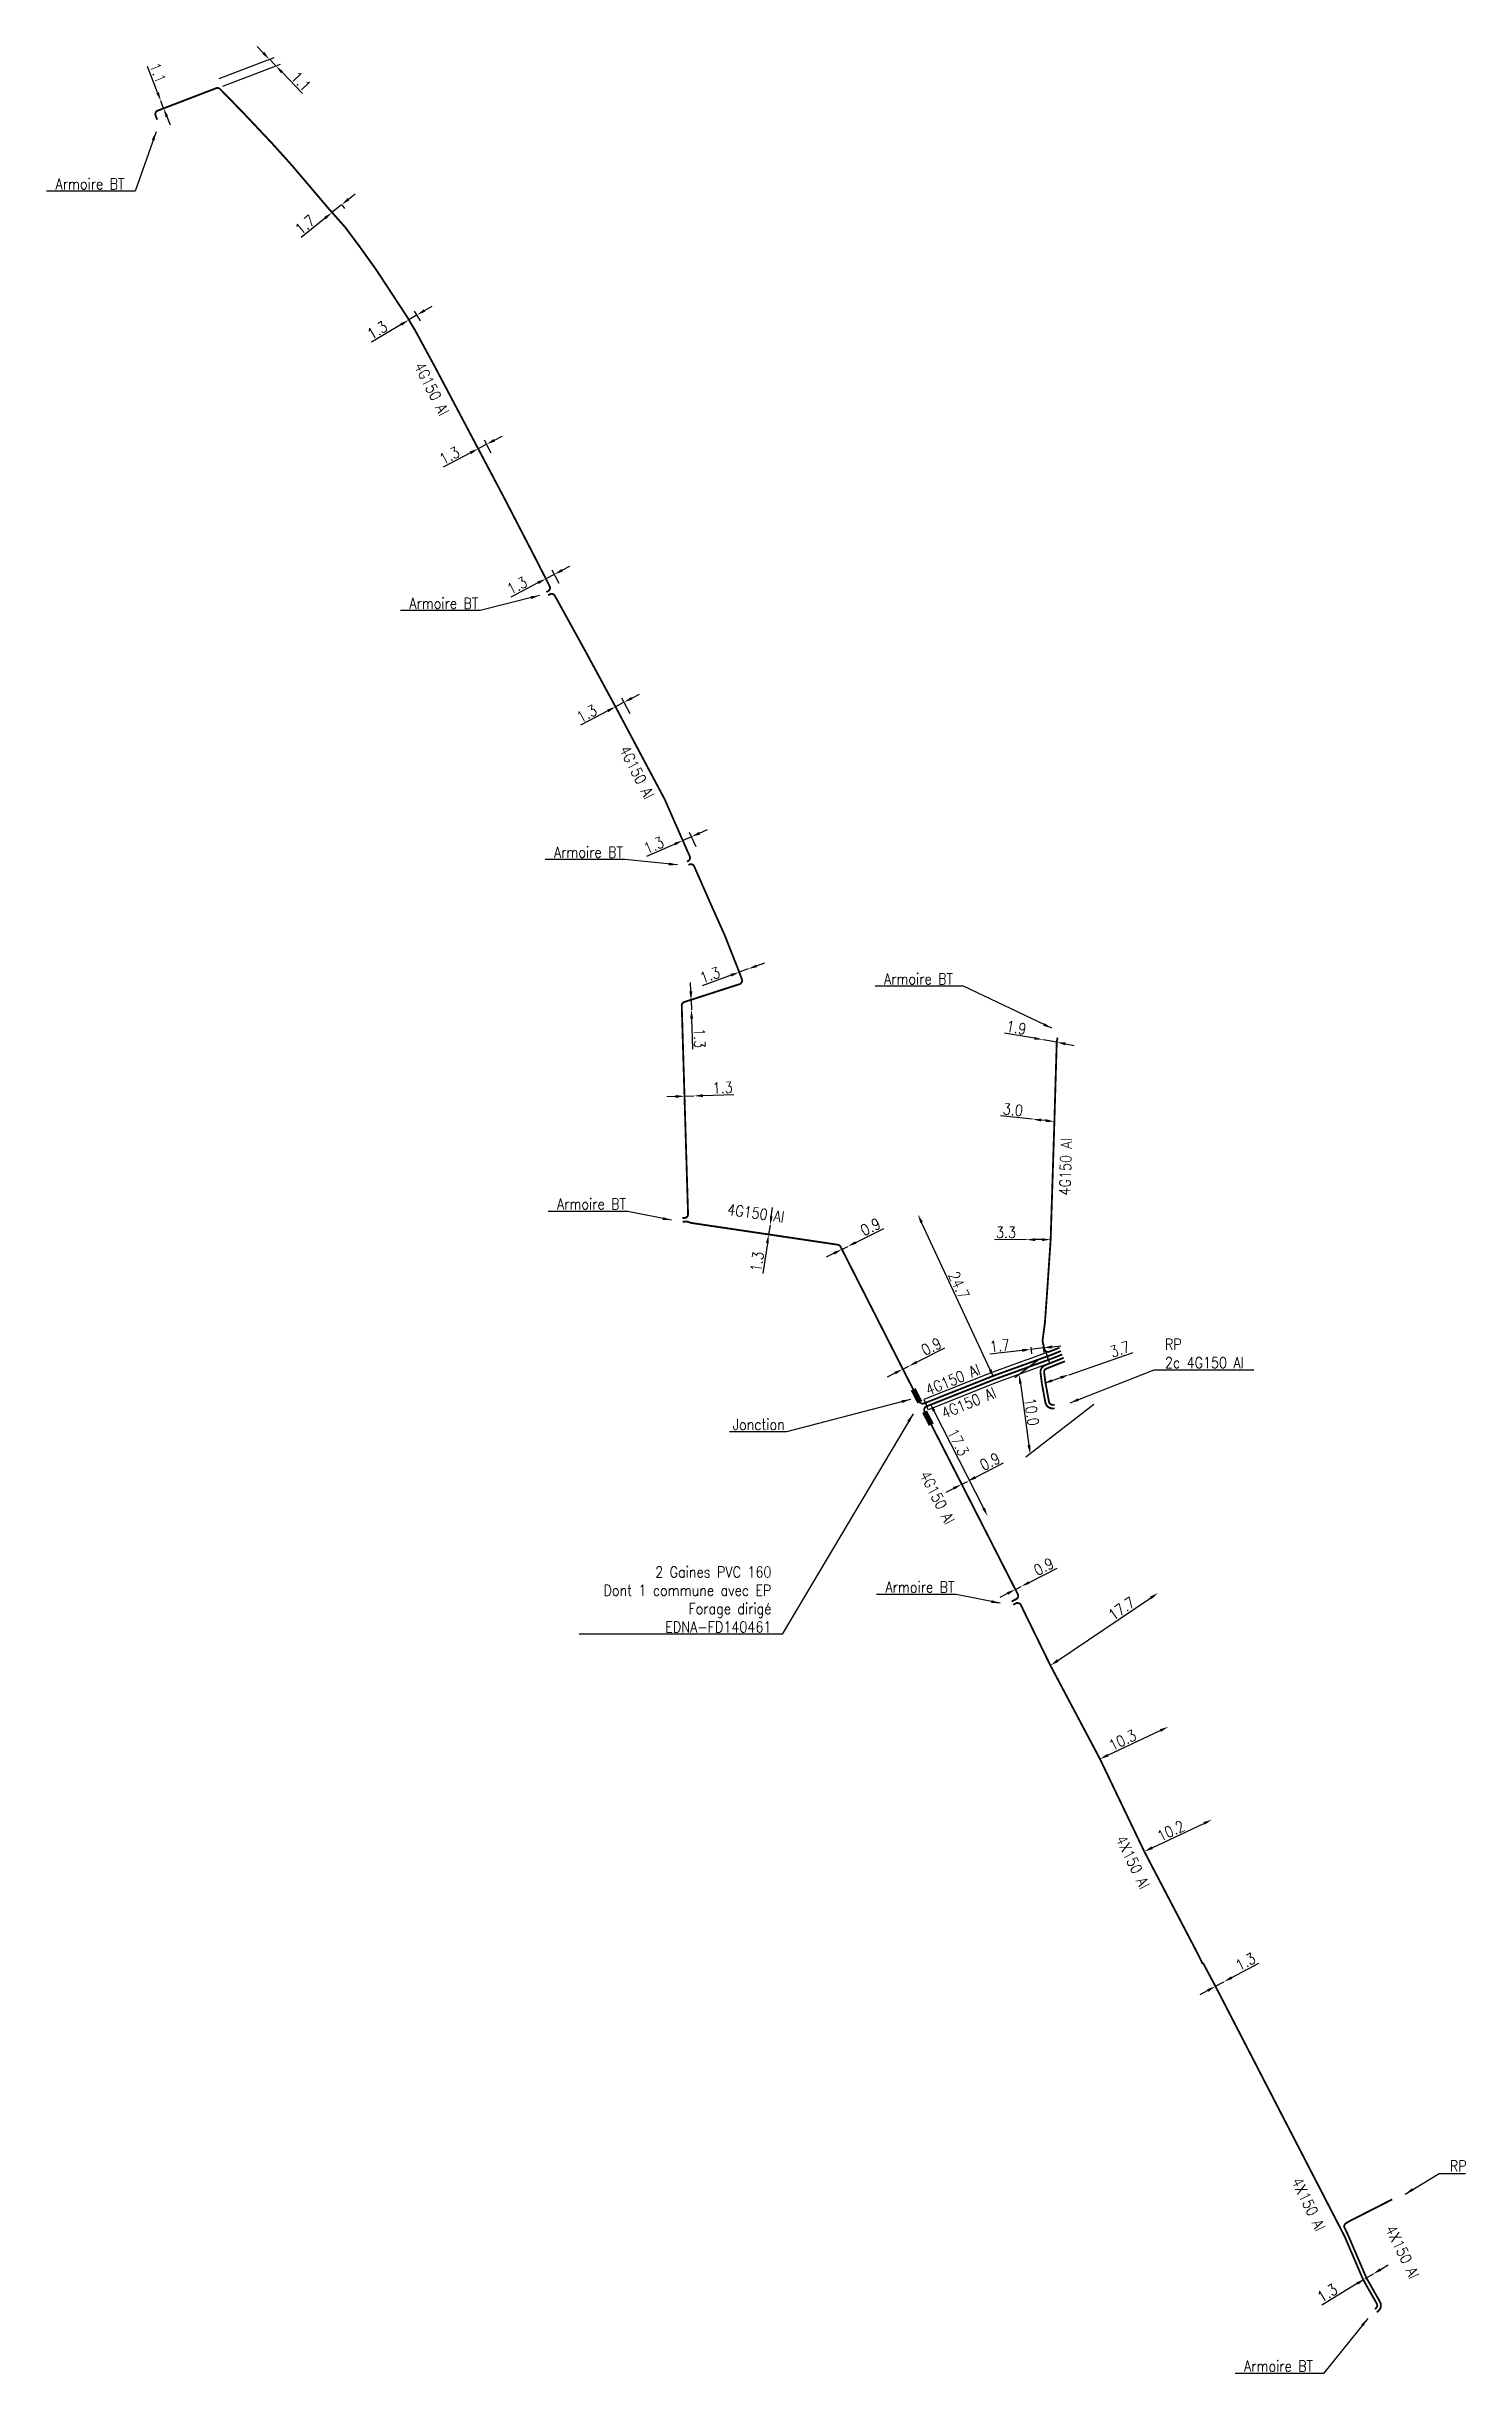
# Model space of a CAD drawing. Header units: millimetres. Extents: x 192011 to 192889, y 147074 to 147485.
# Drawn here: x 192292.1 to 192485.6, y 147108.5 to 147425.8 of the extents above; entities that cross this region are included whole.
import ezdxf
from ezdxf.enums import TextEntityAlignment as Align

# ---------------------------------------------------------------- set-up
doc = ezdxf.new("R2010")
doc.units = ezdxf.units.MM
doc.header["$MEASUREMENT"] = 0
doc.header["$PDMODE"] = 34
doc.linetypes.add('B_ST_AL', pattern=[2000, 1000, 1000])
doc.layers.get('0').update_dxf_attribs({"linetype": 'CONTINUOUS'})
doc.layers.get('DEFPOINTS').update_dxf_attribs({"linetype": 'CONTINUOUS'})
for name, color, linetype in [('B_110', 1, 'CONTINUOUS'), ('B_300', 7, 'CONTINUOUS'), ('B_400', 7, 'CONTINUOUS')]:
    doc.layers.add(name, color=color, linetype=linetype)
doc.styles.get("Standard").update_dxf_attribs({"font": 'romans.shx', "width": 0.85})
doc.dimstyles.get("Standard").update_dxf_attribs({"dimtxt": 1.5, "dimasz": 1.2, "dimexe": 0.625, "dimexo": 0.625, "dimgap": 0.25, "dimtad": 1, "dimdec": 1, "dimzin": 0, "dimdsep": 46, "dimtxsty": 'Standard', "dimcen": -0.5, "dimadec": 0, "dimazin": 0, "dimtfac": 1, "dimtdec": 1, "dimtmove": 0, "dimatfit": 3, "dimfxl": 1, "dimtolj": 1, "dimtzin": 0, "dimarcsym": 0})

msp = doc.modelspace()

# ---------------------------------------------------------------- texts
at = {"layer": 'B_110', "linetype": 'B_ST_AL', "width": 0.85}
for s, rotation, p in [('4G150 Al', 297.0439, (192344.63, 147379.11)), ('4G150 Al', 297.0439, (192372.61, 147326.81)), ('4G150 Al', 351.9235, (192388.83, 147266.71)), ('4G150 Al', 22.4657, (192415.68, 147244.01)), ('4G150 Al', 22.4657, (192417.84, 147240.85)), ('4G150 Al', 297.0439, (192413.56, 147227.93)), ('4X150 Al', 295.9173, (192440.22, 147178.23)), ('4X150 Al', 295.9173, (192464.17, 147131.58)), ('4X150 Al', 295.9173, (192476.98, 147125.08))]:
    msp.add_text(s, height=1.5, rotation=rotation, dxfattribs=at).set_placement(p, align=Align.MIDDLE)
at = {"layer": 'B_110', "width": 0.85}
msp.add_text('4G150 Al', height=1.5, rotation=88.1869, dxfattribs=at).set_placement((192431.67, 147269.1))
at = {"layer": 'B_110', "linetype": 'Continuous', "char_height": 1.5}
for s, insert, attachment_point in [('Armoire BT', (192302.75, 147407.04), 6), ('Armoire BT', (192350.98, 147349.86), 6), ('Armoire BT', (192370.7, 147315.92), 6), ('Armoire BT', (192415.69, 147298.65), 6), ('Armoire BT', (192371.11, 147267.96), 6), ('RP\\P2c 4G150 Al', (192444.59, 147247.58), 4), ('Armoire BT', (192415.89, 147215.73), 6), ('RP', (192483.43, 147136.8), 4), ('Armoire BT', (192464.77, 147109.52), 6)]:
    msp.add_mtext(s, dxfattribs=dict(at, insert=insert, attachment_point=attachment_point))
at = {"layer": 'B_400', "char_height": 1.5, "attachment_point": 6}
for s, insert in [('Jonction ', (192392.77, 147237.91)), ('2 Gaines PVC 160\\PDont 1 commune avec EP\\PForage dirigé\\PEDNA-FD140461 ', (192390.95, 147214.04))]:
    msp.add_mtext(s, dxfattribs=dict(at, insert=insert))

# ---------------------------------------------------------------- blocks, each defined once
blk = doc.blocks.new('*D0')
at = {"color": 0, "linetype": 'ByBlock'}
for p, q in [((192453.69, 147162.48), (192457.37, 147164.47)), ((192450.43, 147160.73), (192449.37, 147160.16)), ((192451.48, 147161.3), (192452.63, 147161.91))]:
    blk.add_line(p, q, dxfattribs=at)
for points in [[(192453.59, 147162.66), (192453.78, 147162.31), (192452.63, 147161.91)], [(192450.33, 147160.9), (192450.52, 147160.55), (192451.48, 147161.3)]]:
    blk.add_solid(points, dxfattribs=at)
at = {"layer": 'DEFPOINTS', "color": 0, "linetype": 'ByBlock'}
for p in [(192451.48, 147161.3), (192452.63, 147161.91), (192452.63, 147161.91)]:
    blk.add_point(p, dxfattribs=at)
at = {"color": 0, "linetype": 'ByBlock', "insert": (192455.58, 147164.64), "char_height": 1.5, "attachment_point": 5, "rotation": 28.2999}
blk.add_mtext('\\A1;1.3', dxfattribs=at)
blk = doc.blocks.new('*D1')
at = {"color": 0, "linetype": 'ByBlock'}
for p, q in [((192470.81, 147120.78), (192465.96, 147117.85)), ((192472.96, 147122.07), (192471.84, 147121.4)), ((192473.98, 147122.69), (192475.01, 147123.31))]:
    blk.add_line(p, q, dxfattribs=at)
for points in [[(192470.71, 147120.95), (192470.92, 147120.61), (192471.84, 147121.4)], [(192473.88, 147122.86), (192474.09, 147122.52), (192472.96, 147122.07)]]:
    blk.add_solid(points, dxfattribs=at)
at = {"layer": 'DEFPOINTS', "color": 0, "linetype": 'ByBlock'}
for p in [(192471.84, 147121.4), (192472.96, 147122.07), (192472.96, 147122.07)]:
    blk.add_point(p, dxfattribs=at)
at = {"color": 0, "linetype": 'ByBlock', "insert": (192466.72, 147119.48), "char_height": 1.5, "attachment_point": 5, "rotation": 31.0742}
blk.add_mtext('\\A1;1.3', dxfattribs=at)
blk = doc.blocks.new('*D2')
at = {"layer": 'B_110', "color": 0, "linetype": 'Continuous', "lineweight": -2}
blk.add_line((192429.97, 147205.71), (192442.66, 147214.27), dxfattribs=at)
at = {"layer": 'B_110', "color": 0, "linetype": 'Continuous'}
for points in [[(192442.55, 147214.44), (192442.77, 147214.1), (192443.65, 147214.94)], [(192429.86, 147205.88), (192430.09, 147205.55), (192428.98, 147205.04)]]:
    blk.add_solid(points, dxfattribs=at)
at = {"layer": 'DEFPOINTS', "color": 0, "linetype": 'Continuous'}
for p in [(192443.65, 147214.94), (192443.65, 147214.94), (192428.98, 147205.04)]:
    blk.add_point(p, dxfattribs=at)
at = {"layer": 'B_110', "color": 0, "linetype": 'Continuous', "insert": (192438.68, 147212.79), "char_height": 1.5, "attachment_point": 5, "rotation": 34.0031}
blk.add_mtext('\\A1;17.7', dxfattribs=at)
blk = doc.blocks.new('*D3')
at = {"layer": 'B_110', "color": 0, "linetype": 'Continuous', "lineweight": -2}
blk.add_line((192442.85, 147180.2), (192449.91, 147183.51), dxfattribs=at)
at = {"layer": 'B_110', "color": 0, "linetype": 'Continuous'}
for points in [[(192449.83, 147183.69), (192450, 147183.33), (192451, 147184.02)], [(192442.77, 147180.38), (192442.94, 147180.01), (192441.77, 147179.69)]]:
    blk.add_solid(points, dxfattribs=at)
at = {"layer": 'DEFPOINTS', "color": 0, "linetype": 'Continuous'}
for p in [(192451, 147184.02), (192451, 147184.02), (192441.77, 147179.69)]:
    blk.add_point(p, dxfattribs=at)
at = {"layer": 'B_110', "color": 0, "linetype": 'Continuous', "insert": (192445.39, 147182.49), "char_height": 1.5, "attachment_point": 5, "rotation": 25.1718}
blk.add_mtext('\\A1;10.2', dxfattribs=at)
blk = doc.blocks.new('*D4')
at = {"layer": 'B_110', "color": 0, "linetype": 'Continuous', "lineweight": -2}
blk.add_line((192436.81, 147192.81), (192443.96, 147196.17), dxfattribs=at)
at = {"layer": 'B_110', "color": 0, "linetype": 'Continuous'}
for points in [[(192443.88, 147196.35), (192444.05, 147195.99), (192445.05, 147196.68)], [(192436.73, 147192.99), (192436.9, 147192.63), (192435.73, 147192.3)]]:
    blk.add_solid(points, dxfattribs=at)
at = {"layer": 'DEFPOINTS', "color": 0, "linetype": 'Continuous'}
for p in [(192445.05, 147196.68), (192445.05, 147196.68), (192435.73, 147192.3)]:
    blk.add_point(p, dxfattribs=at)
at = {"layer": 'B_110', "color": 0, "linetype": 'Continuous', "insert": (192438.81, 147194.85), "char_height": 1.5, "attachment_point": 5, "rotation": 25.1718}
blk.add_mtext('\\A1;10.3', dxfattribs=at)
blk = doc.blocks.new('*D13')
at = {"layer": 'B_110', "color": 0, "linetype": 'Continuous', "lineweight": -2}
for p, q in [((192426.07, 147216.36), (192429.91, 147218.33)), ((192423.13, 147214.86), (192422.07, 147214.31)), ((192424.2, 147215.41), (192425, 147215.82))]:
    blk.add_line(p, q, dxfattribs=at)
at = {"layer": 'B_110', "color": 0, "linetype": 'Continuous'}
for points in [[(192425.98, 147216.54), (192426.16, 147216.19), (192425, 147215.82)], [(192423.04, 147215.04), (192423.22, 147214.68), (192424.2, 147215.41)]]:
    blk.add_solid(points, dxfattribs=at)
at = {"layer": 'DEFPOINTS', "color": 0, "linetype": 'Continuous'}
for p in [(192424.2, 147215.41), (192425, 147215.82), (192425, 147215.82)]:
    blk.add_point(p, dxfattribs=at)
at = {"layer": 'B_110', "color": 0, "linetype": 'Continuous', "insert": (192428.07, 147218.51), "char_height": 1.5, "attachment_point": 5, "rotation": 27.1208}
blk.add_mtext('\\A1;0.9', dxfattribs=at)
blk = doc.blocks.new('*D14')
at = {"layer": 'B_110', "color": 0, "linetype": 'Continuous', "lineweight": -2}
for p, q in [((192418.74, 147230.69), (192422.58, 147232.65)), ((192415.8, 147229.19), (192414.73, 147228.65)), ((192416.87, 147229.74), (192417.67, 147230.15))]:
    blk.add_line(p, q, dxfattribs=at)
at = {"layer": 'B_110', "color": 0, "linetype": 'Continuous'}
for points in [[(192415.71, 147229.37), (192415.89, 147229.02), (192416.87, 147229.74)], [(192418.65, 147230.87), (192418.83, 147230.51), (192417.67, 147230.15)]]:
    blk.add_solid(points, dxfattribs=at)
at = {"layer": 'DEFPOINTS', "color": 0, "linetype": 'Continuous'}
for p in [(192416.87, 147229.74), (192417.67, 147230.15), (192417.67, 147230.15)]:
    blk.add_point(p, dxfattribs=at)
at = {"layer": 'B_110', "color": 0, "linetype": 'Continuous', "insert": (192420.74, 147232.84), "char_height": 1.5, "attachment_point": 5, "rotation": 27.0153}
blk.add_mtext('\\A1;0.9', dxfattribs=at)
blk = doc.blocks.new('*D15')
at = {"layer": 'B_110', "color": 0, "linetype": 'Continuous', "lineweight": -2}
for p, q in [((192410.74, 147246.39), (192414.58, 147248.34)), ((192407.79, 147244.9), (192406.72, 147244.36)), ((192408.86, 147245.45), (192409.67, 147245.85))]:
    blk.add_line(p, q, dxfattribs=at)
at = {"layer": 'B_110', "color": 0, "linetype": 'Continuous'}
for points in [[(192407.7, 147245.08), (192407.88, 147244.73), (192408.86, 147245.45)], [(192410.65, 147246.57), (192410.83, 147246.22), (192409.67, 147245.85)]]:
    blk.add_solid(points, dxfattribs=at)
at = {"layer": 'DEFPOINTS', "color": 0, "linetype": 'Continuous'}
for p in [(192408.86, 147245.45), (192409.67, 147245.85), (192409.67, 147245.85)]:
    blk.add_point(p, dxfattribs=at)
at = {"layer": 'B_110', "color": 0, "linetype": 'Continuous', "insert": (192412.75, 147248.53), "char_height": 1.5, "attachment_point": 5, "rotation": 26.8374}
blk.add_mtext('\\A1;0.9', dxfattribs=at)
blk = doc.blocks.new('*D16')
at = {"layer": 'B_110', "color": 0, "linetype": 'Continuous', "lineweight": -2}
for p, q in [((192390.93, 147266.28), (192391.11, 147267.47)), ((192390.76, 147265.09), (192390.56, 147263.81)), ((192390.39, 147262.62), (192389.77, 147258.48))]:
    blk.add_line(p, q, dxfattribs=at)
at = {"layer": 'B_110', "color": 0, "linetype": 'Continuous'}
for points in [[(192390.19, 147262.65), (192390.59, 147262.59), (192390.56, 147263.81)], [(192390.73, 147266.31), (192391.13, 147266.25), (192390.76, 147265.09)]]:
    blk.add_solid(points, dxfattribs=at)
at = {"layer": 'DEFPOINTS', "color": 0, "linetype": 'Continuous'}
for p in [(192390.56, 147263.81), (192390.76, 147265.09), (192390.76, 147265.09)]:
    blk.add_point(p, dxfattribs=at)
at = {"layer": 'B_110', "color": 0, "linetype": 'Continuous', "insert": (192389, 147260.1), "char_height": 1.5, "attachment_point": 5, "rotation": 81.5572}
blk.add_mtext('\\A1;1.3', dxfattribs=at)
blk = doc.blocks.new('*D17')
at = {"layer": 'B_110', "color": 0, "linetype": 'Continuous', "lineweight": -2}
for p, q in [((192377.89, 147282.62), (192376.69, 147282.59)), ((192379.09, 147282.66), (192380.39, 147282.7)), ((192381.59, 147282.74), (192385.82, 147282.87))]:
    blk.add_line(p, q, dxfattribs=at)
at = {"layer": 'B_110', "color": 0, "linetype": 'Continuous'}
for points in [[(192377.89, 147282.82), (192377.9, 147282.42), (192379.09, 147282.66)], [(192381.59, 147282.94), (192381.6, 147282.54), (192380.39, 147282.7)]]:
    blk.add_solid(points, dxfattribs=at)
at = {"layer": 'DEFPOINTS', "color": 0, "linetype": 'Continuous'}
for p in [(192379.09, 147282.66), (192380.39, 147282.7), (192380.39, 147282.7)]:
    blk.add_point(p, dxfattribs=at)
at = {"layer": 'B_110', "color": 0, "linetype": 'Continuous', "insert": (192384.29, 147283.82), "char_height": 1.5, "attachment_point": 5, "rotation": 1.7514}
blk.add_mtext('\\A1;1.3', dxfattribs=at)
blk = doc.blocks.new('*D18')
at = {"layer": 'B_110', "color": 0, "linetype": 'Continuous', "lineweight": -2}
for p, q in [((192379.96, 147296.94), (192379.92, 147298.14)), ((192379.99, 147295.74), (192380.03, 147294.45)), ((192380.07, 147293.25), (192380.2, 147289.06))]:
    blk.add_line(p, q, dxfattribs=at)
at = {"layer": 'B_110', "color": 0, "linetype": 'Continuous'}
for points in [[(192380.16, 147296.95), (192379.76, 147296.94), (192379.99, 147295.74)], [(192380.27, 147293.25), (192379.87, 147293.24), (192380.03, 147294.45)]]:
    blk.add_solid(points, dxfattribs=at)
at = {"layer": 'DEFPOINTS', "color": 0, "linetype": 'Continuous'}
for p in [(192379.99, 147295.74), (192380.03, 147294.45), (192380.03, 147294.45)]:
    blk.add_point(p, dxfattribs=at)
at = {"layer": 'B_110', "color": 0, "linetype": 'Continuous', "insert": (192381.15, 147290.58), "char_height": 1.5, "attachment_point": 5, "rotation": 271.7514}
blk.add_mtext('\\A1;1.3', dxfattribs=at)
blk = doc.blocks.new('*D19')
at = {"layer": 'B_110', "color": 0, "linetype": 'Continuous', "lineweight": -2}
for p, q in [((192385.45, 147299.15), (192381.51, 147297.71)), ((192387.79, 147300.01), (192386.57, 147299.57)), ((192388.92, 147300.42), (192390.04, 147300.84))]:
    blk.add_line(p, q, dxfattribs=at)
at = {"layer": 'B_110', "color": 0, "linetype": 'Continuous'}
for points in [[(192385.38, 147299.34), (192385.51, 147298.97), (192386.57, 147299.57)], [(192388.85, 147300.61), (192388.99, 147300.24), (192387.79, 147300.01)]]:
    blk.add_solid(points, dxfattribs=at)
at = {"layer": 'DEFPOINTS', "color": 0, "linetype": 'Continuous'}
for p in [(192386.57, 147299.57), (192387.79, 147300.01), (192387.79, 147300.01)]:
    blk.add_point(p, dxfattribs=at)
at = {"layer": 'B_110', "color": 0, "linetype": 'Continuous', "insert": (192382.57, 147299.17), "char_height": 1.5, "attachment_point": 5, "rotation": 20.088}
blk.add_mtext('\\A1;1.3', dxfattribs=at)
blk = doc.blocks.new('*D20')
at = {"layer": 'B_110', "color": 0, "linetype": 'Continuous', "lineweight": -2}
for p, q in [((192379.48, 147316.13), (192378.61, 147318.09)), ((192380.05, 147318.04), (192378.86, 147317.52)), ((192380.67, 147316.65), (192379.8, 147318.62)), ((192381.15, 147318.53), (192382.25, 147319.01)), ((192377.77, 147317.04), (192373.93, 147315.35))]:
    blk.add_line(p, q, dxfattribs=at)
at = {"layer": 'B_110', "color": 0, "linetype": 'Continuous'}
for points in [[(192377.69, 147317.22), (192377.85, 147316.85), (192378.86, 147317.52)], [(192381.07, 147318.71), (192381.23, 147318.34), (192380.05, 147318.04)]]:
    blk.add_solid(points, dxfattribs=at)
at = {"layer": 'DEFPOINTS', "color": 0, "linetype": 'Continuous'}
for p in [(192380.05, 147318.04), (192379.73, 147315.56), (192380.92, 147316.08)]:
    blk.add_point(p, dxfattribs=at)
at = {"layer": 'B_110', "color": 0, "linetype": 'Continuous', "insert": (192374.9, 147316.87), "char_height": 1.5, "attachment_point": 5, "rotation": 23.7655}
blk.add_mtext('\\A1;1.3', dxfattribs=at)
blk = doc.blocks.new('*D21')
at = {"layer": 'B_110', "color": 0, "linetype": 'Continuous', "lineweight": -2}
for p, q in [((192371.68, 147334.77), (192370.55, 147336.92)), ((192371.9, 147336.93), (192372.96, 147337.49)), ((192368.63, 147335.19), (192364.93, 147333.23)), ((192370.54, 147334.17), (192369.4, 147336.31)), ((192370.84, 147336.36), (192369.69, 147335.75))]:
    blk.add_line(p, q, dxfattribs=at)
at = {"layer": 'B_110', "color": 0, "linetype": 'Continuous'}
for points in [[(192371.81, 147337.1), (192371.99, 147336.75), (192370.84, 147336.36)], [(192368.54, 147335.37), (192368.73, 147335.02), (192369.69, 147335.75)]]:
    blk.add_solid(points, dxfattribs=at)
at = {"layer": 'DEFPOINTS', "color": 0, "linetype": 'Continuous'}
for p in [(192370.83, 147333.61), (192370.84, 147336.36), (192371.98, 147334.22)]:
    blk.add_point(p, dxfattribs=at)
at = {"layer": 'B_110', "color": 0, "linetype": 'Continuous', "insert": (192365.78, 147334.81), "char_height": 1.5, "attachment_point": 5, "rotation": 27.9645}
blk.add_mtext('\\A1;1.3', dxfattribs=at)
blk = doc.blocks.new('*D22')
at = {"layer": 'B_110', "color": 0, "linetype": 'Continuous', "lineweight": -2}
for p, q in [((192359.12, 147352.65), (192355.41, 147350.71)), ((192360.42, 147352.75), (192359.9, 147353.76)), ((192361.35, 147353.81), (192360.19, 147353.2)), ((192362.01, 147352.55), (192361.06, 147354.37)), ((192362.41, 147354.37), (192363.48, 147354.92))]:
    blk.add_line(p, q, dxfattribs=at)
at = {"layer": 'B_110', "color": 0, "linetype": 'Continuous'}
for points in [[(192359.03, 147352.83), (192359.22, 147352.47), (192360.19, 147353.2)], [(192362.32, 147354.54), (192362.51, 147354.19), (192361.35, 147353.81)]]:
    blk.add_solid(points, dxfattribs=at)
at = {"layer": 'DEFPOINTS', "color": 0, "linetype": 'Continuous'}
for p in [(192361.35, 147353.81), (192360.71, 147352.2), (192362.3, 147351.99)]:
    blk.add_point(p, dxfattribs=at)
at = {"layer": 'B_110', "color": 0, "linetype": 'Continuous', "insert": (192356.27, 147352.29), "char_height": 1.5, "attachment_point": 5, "rotation": 27.5985}
blk.add_mtext('\\A1;1.3', dxfattribs=at)
blk = doc.blocks.new('*D23')
at = {"layer": 'B_110', "color": 0, "linetype": 'Continuous', "lineweight": -2}
for p, q in [((192351.61, 147369.72), (192350.67, 147371.49)), ((192352.12, 147371.55), (192350.97, 147370.94)), ((192352.76, 147370.33), (192351.82, 147372.1)), ((192353.18, 147372.11), (192354.24, 147372.67)), ((192349.91, 147370.38), (192346.2, 147368.42))]:
    blk.add_line(p, q, dxfattribs=at)
at = {"layer": 'B_110', "color": 0, "linetype": 'Continuous'}
for points in [[(192353.08, 147372.28), (192353.27, 147371.93), (192352.12, 147371.55)], [(192349.81, 147370.56), (192350, 147370.2), (192350.97, 147370.94)]]:
    blk.add_solid(points, dxfattribs=at)
at = {"layer": 'DEFPOINTS', "color": 0, "linetype": 'Continuous'}
for p in [(192352.12, 147371.55), (192351.9, 147369.17), (192353.05, 147369.78)]:
    blk.add_point(p, dxfattribs=at)
at = {"layer": 'B_110', "color": 0, "linetype": 'Continuous', "insert": (192347.06, 147370.01), "char_height": 1.5, "attachment_point": 5, "rotation": 27.8394}
blk.add_mtext('\\A1;1.3', dxfattribs=at)
blk = doc.blocks.new('*D24')
at = {"layer": 'B_110', "color": 0, "linetype": 'Continuous', "lineweight": -2}
for p, q in [((192340.49, 147387.89), (192336.44, 147385.48)), ((192342.03, 147387.65), (192341.2, 147389.04)), ((192342.63, 147389.17), (192341.52, 147388.5)), ((192343.11, 147388.36), (192342.31, 147389.7)), ((192343.66, 147389.78), (192344.69, 147390.39))]:
    blk.add_line(p, q, dxfattribs=at)
at = {"layer": 'B_110', "color": 0, "linetype": 'Continuous'}
for points in [[(192340.39, 147388.06), (192340.59, 147387.72), (192341.52, 147388.5)], [(192343.56, 147389.95), (192343.76, 147389.61), (192342.63, 147389.17)]]:
    blk.add_solid(points, dxfattribs=at)
at = {"layer": 'DEFPOINTS', "color": 0, "linetype": 'Continuous'}
for p in [(192342.63, 147389.17), (192343.43, 147387.83), (192342.35, 147387.12)]:
    blk.add_point(p, dxfattribs=at)
at = {"layer": 'B_110', "color": 0, "linetype": 'Continuous', "insert": (192337.21, 147387.1), "char_height": 1.5, "attachment_point": 5, "rotation": 30.7662}
blk.add_mtext('\\A1;1.3', dxfattribs=at)
blk = doc.blocks.new('*D25')
at = {"layer": 'B_110', "color": 0, "linetype": 'Continuous', "lineweight": -2}
for p, q in [((192321.67, 147424.91), (192320.83, 147425.77)), ((192315.68, 147421.43), (192323.14, 147424.29)), ((192316.17, 147420.35), (192324.03, 147423.37)), ((192322.5, 147424.05), (192323.4, 147423.12)), ((192324.23, 147422.26), (192327.02, 147419.38))]:
    blk.add_line(p, q, dxfattribs=at)
at = {"layer": 'B_110', "color": 0, "linetype": 'Continuous'}
for points in [[(192321.81, 147425.05), (192321.52, 147424.77), (192322.5, 147424.05)], [(192324.37, 147422.4), (192324.09, 147422.12), (192323.4, 147423.12)]]:
    blk.add_solid(points, dxfattribs=at)
at = {"layer": 'DEFPOINTS', "color": 0, "linetype": 'Continuous'}
for p in [(192322.5, 147424.05), (192315.05, 147421.19), (192315.54, 147420.11)]:
    blk.add_point(p, dxfattribs=at)
at = {"layer": 'B_110', "color": 0, "linetype": 'Continuous', "insert": (192326.82, 147421.02), "char_height": 1.5, "attachment_point": 5, "rotation": 314.0928}
blk.add_mtext('\\A1;1.1', dxfattribs=at)
blk = doc.blocks.new('*D26')
at = {"layer": 'B_110', "color": 0, "linetype": 'Continuous', "lineweight": -2}
for p, q in [((192307.27, 147419.49), (192305.9, 147423.06)), ((192308.09, 147417.34), (192307.7, 147418.37)), ((192308.53, 147416.22), (192308.96, 147415.1))]:
    blk.add_line(p, q, dxfattribs=at)
at = {"layer": 'B_110', "color": 0, "linetype": 'Continuous'}
for points in [[(192307.46, 147419.56), (192307.08, 147419.42), (192307.7, 147418.37)], [(192308.71, 147416.29), (192308.34, 147416.15), (192308.09, 147417.34)]]:
    blk.add_solid(points, dxfattribs=at)
at = {"layer": 'DEFPOINTS', "color": 0, "linetype": 'Continuous'}
for p in [(192307.7, 147418.37), (192307.7, 147418.37), (192308.09, 147417.34)]:
    blk.add_point(p, dxfattribs=at)
at = {"layer": 'B_110', "color": 0, "linetype": 'Continuous', "insert": (192307.3, 147422.19), "char_height": 1.5, "attachment_point": 5, "rotation": 291.0064}
blk.add_mtext('\\A1;1.1', dxfattribs=at)
blk = doc.blocks.new('*D27')
at = {"layer": 'B_110', "color": 0, "linetype": 'Continuous', "lineweight": -2}
for p, q in [((192402.44, 147262.71), (192406.29, 147264.64)), ((192399.48, 147261.24), (192398.41, 147260.71)), ((192400.56, 147261.78), (192401.36, 147262.18))]:
    blk.add_line(p, q, dxfattribs=at)
at = {"layer": 'B_110', "color": 0, "linetype": 'Continuous'}
for points in [[(192399.39, 147261.42), (192399.57, 147261.06), (192400.56, 147261.78)], [(192402.35, 147262.89), (192402.53, 147262.54), (192401.36, 147262.18)]]:
    blk.add_solid(points, dxfattribs=at)
at = {"layer": 'DEFPOINTS', "color": 0, "linetype": 'Continuous'}
for p in [(192400.56, 147261.78), (192401.36, 147262.18), (192401.36, 147262.18)]:
    blk.add_point(p, dxfattribs=at)
at = {"layer": 'B_110', "color": 0, "linetype": 'Continuous', "insert": (192404.46, 147264.84), "char_height": 1.5, "attachment_point": 5, "rotation": 26.4887}
blk.add_mtext('\\A1;0.9', dxfattribs=at)
blk = doc.blocks.new('*D28')
at = {"layer": 'B_110', "color": 0, "linetype": 'Continuous', "lineweight": -2}
for p, q in [((192332.35, 147404.2), (192331.03, 147403.13)), ((192332.41, 147404.13), (192332.75, 147403.71)), ((192333.29, 147404.95), (192334.22, 147405.71)), ((192330.1, 147402.38), (192326.83, 147399.75)), ((192331.09, 147403.06), (192331.42, 147402.65))]:
    blk.add_line(p, q, dxfattribs=at)
at = {"layer": 'B_110', "color": 0, "linetype": 'Continuous'}
for points in [[(192329.97, 147402.54), (192330.22, 147402.23), (192331.03, 147403.13)], [(192333.16, 147405.11), (192333.41, 147404.8), (192332.35, 147404.2)]]:
    blk.add_solid(points, dxfattribs=at)
at = {"layer": 'DEFPOINTS', "color": 0, "linetype": 'Continuous'}
for p in [(192330.69, 147403.55), (192332.02, 147404.62), (192332.35, 147404.2)]:
    blk.add_point(p, dxfattribs=at)
at = {"layer": 'B_110', "color": 0, "linetype": 'Continuous', "insert": (192327.37, 147401.47), "char_height": 1.5, "attachment_point": 5, "rotation": 38.8495}
blk.add_mtext('\\A1;1.7', dxfattribs=at)
blk = doc.blocks.new('*D29')
at = {"layer": 'B_110', "color": 0, "linetype": 'Continuous', "lineweight": -2}
for p, q in [((192410.35, 147266.28), (192410.35, 147266.28)), ((192420.76, 147245.37), (192411.42, 147265.46)), ((192420.7, 147244.02), (192420.7, 147244.02))]:
    blk.add_line(p, q, dxfattribs=at)
at = {"layer": 'B_110', "color": 0, "linetype": 'Continuous'}
for points in [[(192411.6, 147265.54), (192411.24, 147265.37), (192410.91, 147266.54)], [(192420.94, 147245.46), (192420.58, 147245.29), (192421.26, 147244.28)]]:
    blk.add_solid(points, dxfattribs=at)
at = {"layer": 'DEFPOINTS', "color": 0, "linetype": 'Continuous'}
for p in [(192410.91, 147266.54), (192410.91, 147266.54), (192421.26, 147244.28)]:
    blk.add_point(p, dxfattribs=at)
at = {"layer": 'B_110', "color": 0, "linetype": 'Continuous', "insert": (192416.51, 147256.88), "char_height": 1.5, "attachment_point": 5, "rotation": 294.936}
blk.add_mtext('\\A1;24.7', dxfattribs=at)
blk = doc.blocks.new('*D30')
at = {"layer": 'B_110', "color": 0, "linetype": 'Continuous', "lineweight": -2}
for p, q in [((192412.01, 147240.54), (192412, 147240.54)), ((192413.1, 147239.75), (192419.87, 147226.48)), ((192419.87, 147225.13), (192419.86, 147225.13))]:
    blk.add_line(p, q, dxfattribs=at)
at = {"layer": 'B_110', "color": 0, "linetype": 'Continuous'}
for points in [[(192413.28, 147239.85), (192412.93, 147239.66), (192412.56, 147240.82)], [(192420.05, 147226.57), (192419.69, 147226.39), (192420.42, 147225.41)]]:
    blk.add_solid(points, dxfattribs=at)
at = {"layer": 'DEFPOINTS', "color": 0, "linetype": 'Continuous'}
for p in [(192412.57, 147240.83), (192420.42, 147225.42), (192420.42, 147225.41)]:
    blk.add_point(p, dxfattribs=at)
at = {"layer": 'B_110', "color": 0, "linetype": 'Continuous', "insert": (192416.4, 147235.48), "char_height": 1.5, "attachment_point": 5, "rotation": 297.0153}
blk.add_mtext('\\A1;17.3', dxfattribs=at)
blk = doc.blocks.new('*D31')
at = {"layer": 'B_110', "color": 0, "linetype": 'Continuous', "lineweight": -2}
for p, q in [((192431.52, 147244.69), (192440.28, 147247.73)), ((192429.2, 147243.89), (192430.38, 147244.3))]:
    blk.add_line(p, q, dxfattribs=at)
at = {"layer": 'B_110', "color": 0, "linetype": 'Continuous'}
for points in [[(192430.32, 147244.49), (192430.45, 147244.11), (192431.52, 147244.69)], [(192429.14, 147244.08), (192429.27, 147243.7), (192428.07, 147243.5)]]:
    blk.add_solid(points, dxfattribs=at)
at = {"layer": 'DEFPOINTS', "color": 0, "linetype": 'Continuous'}
for p in [(192431.52, 147244.69), (192431.52, 147244.69), (192428.07, 147243.5)]:
    blk.add_point(p, dxfattribs=at)
at = {"layer": 'B_110', "color": 0, "linetype": 'Continuous', "insert": (192438.45, 147248.16), "char_height": 1.5, "attachment_point": 5, "rotation": 19.1183}
blk.add_mtext('\\A1;3.7', dxfattribs=at)
blk = doc.blocks.new('B_300_03')
at = {"color": 0, "linetype": 'Continuous'}
blk.add_solid([(-1, 0.375), (-1, -0.375), (1, 0.375), (1, -0.375)], dxfattribs=at)
at = {"color": 0, "linetype": 'Continuous', "width": 0.75, "flags": 3}
for tag, p in [('DEF_COUP', (0, -6.75)), ('DEF_LEG', (0, -4.25)), ('DEF_TYPE', (0, -9.25))]:
    blk.add_attdef(tag, text='', height=1.2, dxfattribs=at).set_placement(p, align=Align.MIDDLE)
blk = doc.blocks.new('*D34')
at = {"layer": 'B_110', "color": 0, "linetype": 'Continuous', "lineweight": -2}
for p, q in [((192427.35, 147246.73), (192424.14, 147244.24)), ((192424.88, 147243.5), (192426.05, 147235.08)), ((192434.9, 147240.62), (192425.64, 147233.45))]:
    blk.add_line(p, q, dxfattribs=at)
at = {"layer": 'B_110', "color": 0, "linetype": 'Continuous'}
for points in [[(192425.08, 147243.52), (192424.68, 147243.47), (192424.71, 147244.68)], [(192426.24, 147235.11), (192425.85, 147235.05), (192426.21, 147233.89)]]:
    blk.add_solid(points, dxfattribs=at)
at = {"layer": 'DEFPOINTS', "color": 0, "linetype": 'Continuous'}
for p in [(192427.35, 147246.73), (192434.9, 147240.62), (192426.21, 147233.89)]:
    blk.add_point(p, dxfattribs=at)
at = {"layer": 'B_110', "color": 0, "linetype": 'Continuous', "insert": (192426.42, 147239.63), "char_height": 1.5, "attachment_point": 5, "rotation": 277.8892}
blk.add_mtext('\\A1;10.0', dxfattribs=at)
blk = doc.blocks.new('*D35')
at = {"layer": 'B_110', "color": 0, "linetype": 'Continuous', "lineweight": -2}
for p, q in [((192425.13, 147248), (192420.71, 147247.47)), ((192426.29, 147248.44), (192426.4, 147247.52)), ((192428.01, 147248.34), (192426.33, 147248.14)), ((192427.98, 147248.64), (192428.09, 147247.72)), ((192429.21, 147248.48), (192430.4, 147248.62))]:
    blk.add_line(p, q, dxfattribs=at)
at = {"layer": 'B_110', "color": 0, "linetype": 'Continuous'}
for points in [[(192425.11, 147248.2), (192425.16, 147247.8), (192426.33, 147248.14)], [(192429.18, 147248.68), (192429.23, 147248.28), (192428.01, 147248.34)]]:
    blk.add_solid(points, dxfattribs=at)
at = {"layer": 'DEFPOINTS', "color": 0, "linetype": 'Continuous'}
for p in [(192426.22, 147249.06), (192426.33, 147248.14), (192427.9, 147249.26)]:
    blk.add_point(p, dxfattribs=at)
at = {"layer": 'B_110', "color": 0, "linetype": 'Continuous', "insert": (192422.08, 147248.64), "char_height": 1.5, "attachment_point": 5, "rotation": 6.7695}
blk.add_mtext('\\A1;1.7', dxfattribs=at)
blk = doc.blocks.new('*D36')
at = {"layer": 'B_110', "color": 0, "linetype": 'Continuous', "lineweight": -2}
for p, q in [((192425.71, 147263.1), (192421.34, 147263.09)), ((192427.81, 147263.1), (192426.91, 147263.1))]:
    blk.add_line(p, q, dxfattribs=at)
at = {"layer": 'B_110', "color": 0, "linetype": 'Continuous'}
for points in [[(192426.91, 147263.3), (192426.91, 147262.9), (192425.71, 147263.1)], [(192427.81, 147263.3), (192427.81, 147262.9), (192429.01, 147263.11)]]:
    blk.add_solid(points, dxfattribs=at)
at = {"layer": 'DEFPOINTS', "color": 0, "linetype": 'Continuous'}
for p in [(192425.71, 147263.1), (192425.71, 147263.1), (192429.01, 147263.11)]:
    blk.add_point(p, dxfattribs=at)
at = {"layer": 'B_110', "color": 0, "linetype": 'Continuous', "insert": (192422.92, 147264.09), "char_height": 1.5, "attachment_point": 5, "rotation": 0.1529}
blk.add_mtext('\\A1;3.3', dxfattribs=at)
blk = doc.blocks.new('*D37')
at = {"layer": 'B_110', "color": 0, "linetype": 'Continuous', "lineweight": -2}
for p, q in [((192426.79, 147290.55), (192422.72, 147291.27)), ((192429.84, 147290.01), (192427.97, 147290.34)), ((192431.02, 147289.8), (192432.2, 147289.59))]:
    blk.add_line(p, q, dxfattribs=at)
at = {"layer": 'B_110', "color": 0, "linetype": 'Continuous'}
for points in [[(192426.82, 147290.75), (192426.75, 147290.36), (192427.97, 147290.34)], [(192431.06, 147290), (192430.99, 147289.61), (192429.84, 147290.01)]]:
    blk.add_solid(points, dxfattribs=at)
at = {"layer": 'DEFPOINTS', "color": 0, "linetype": 'Continuous'}
for p in [(192427.97, 147290.34), (192427.97, 147290.34), (192429.84, 147290.01)]:
    blk.add_point(p, dxfattribs=at)
at = {"layer": 'B_110', "color": 0, "linetype": 'Continuous', "insert": (192424.34, 147292), "char_height": 1.5, "attachment_point": 5, "rotation": 349.9593}
blk.add_mtext('\\A1;1.9', dxfattribs=at)
blk = doc.blocks.new('*D38')
at = {"layer": 'B_110', "color": 0, "linetype": 'Continuous', "lineweight": -2}
for p, q in [((192426.54, 147279.52), (192422.19, 147279.98)), ((192428.33, 147279.33), (192427.73, 147279.39))]:
    blk.add_line(p, q, dxfattribs=at)
at = {"layer": 'B_110', "color": 0, "linetype": 'Continuous'}
for points in [[(192427.75, 147279.59), (192427.71, 147279.2), (192426.54, 147279.52)], [(192428.35, 147279.53), (192428.31, 147279.13), (192429.52, 147279.2)]]:
    blk.add_solid(points, dxfattribs=at)
at = {"layer": 'DEFPOINTS', "color": 0, "linetype": 'Continuous'}
for p in [(192426.54, 147279.52), (192426.54, 147279.52), (192429.52, 147279.2)]:
    blk.add_point(p, dxfattribs=at)
at = {"layer": 'B_110', "color": 0, "linetype": 'Continuous', "insert": (192423.87, 147280.81), "char_height": 1.5, "attachment_point": 5, "rotation": 353.9151}
blk.add_mtext('\\A1;3.0', dxfattribs=at)

# ---------------------------------------------------------------- dimensions: what is measured, and where the dimension line sits
at = {"layer": 'B_110', "linetype": 'Continuous'}
for base, p1, p2, angle, picture, middle, dimtype in [((192322.5, 147424.05), (192315.54, 147420.11), (192315.05, 147421.19), 314.0928, '*D25', (192326.11, 147420.33), 160), ((192307.7, 147418.37), (192308.09, 147417.34), (192307.7, 147418.37), 291.0064, '*D26', (192306.37, 147421.84), 160), ((192332.35, 147404.2), (192330.69, 147403.55), (192332.02, 147404.62), 218.8495, '*D28', (192328, 147400.69), 160), ((192342.63, 147389.17), (192342.35, 147387.12), (192343.43, 147387.83), 210.7662, '*D24', (192337.72, 147386.24), 160), ((192352.12, 147371.55), (192351.9, 147369.17), (192353.05, 147369.78), 207.8394, '*D23', (192347.52, 147369.12), 160), ((192361.35, 147353.81), (192360.71, 147352.2), (192362.3, 147351.99), 207.5985, '*D22', (192356.74, 147351.4), 160), ((192370.84, 147336.36), (192370.83, 147333.61), (192371.98, 147334.22), 207.9645, '*D21', (192366.25, 147333.93), 160), ((192380.05, 147318.04), (192379.73, 147315.56), (192380.92, 147316.08), 203.7655, '*D20', (192375.3, 147315.95), 160), ((192387.79, 147300.01), (192386.57, 147299.57), (192387.79, 147300.01), 200.088, '*D19', (192382.91, 147298.23), 160), ((192380.03, 147294.45), (192379.99, 147295.74), (192380.03, 147294.45), 91.7514, '*D18', (192380.15, 147290.55), 160), ((192427.97, 147290.34), (192429.84, 147290.01), (192427.97, 147290.34), 349.9593, '*D37', (192424.16, 147291.02), 160), ((192380.39, 147282.7), (192379.09, 147282.66), (192380.39, 147282.7), 181.7514, '*D17', (192384.32, 147282.82), 160), ((192426.54, 147279.52), (192429.52, 147279.2), (192426.54, 147279.52), 353.9151, '*D38', (192423.77, 147279.82), 160), ((192390.76, 147265.09), (192390.56, 147263.81), (192390.76, 147265.09), 261.5572, '*D16', (192389.99, 147259.95), 160), ((192401.36, 147262.18), (192400.56, 147261.78), (192401.36, 147262.18), 206.4887, '*D27', (192404.9, 147263.94), 160), ((192425.71, 147263.1), (192429.01, 147263.11), (192425.71, 147263.1), 0.1529, '*D36', (192422.93, 147263.09), 160), ((192409.67, 147245.85), (192408.86, 147245.45), (192409.67, 147245.85), 206.8374, '*D15', (192413.2, 147247.64), 160), ((192426.33, 147248.14), (192427.9, 147249.26), (192426.22, 147249.06), 6.7695, '*D35', (192422.2, 147247.65), 160), ((192431.5156, 147244.6927), (192428.0669, 147243.4972), (192431.5156, 147244.6927), 199.1183, '*D31', (192438.7782, 147247.2102), 160), ((192420.42, 147225.41), (192412.57, 147240.83), (192420.42, 147225.42), 117.0153, '*D30', (192415.51, 147235.03), 160), ((192417.67, 147230.15), (192416.87, 147229.74), (192417.67, 147230.15), 207.0153, '*D14', (192421.2, 147231.94), 160), ((192425, 147215.82), (192424.2, 147215.41), (192425, 147215.82), 207.1208, '*D13', (192428.52, 147217.62), 160), ((192443.65, 147214.94), (192428.98, 147205.04), (192443.65, 147214.94), 34.0031, '*D2', (192439.24, 147211.96), 161), ((192445.05, 147196.68), (192435.73, 147192.3), (192445.05, 147196.68), 25.1718, '*D4', (192439.24, 147193.95), 161), ((192451, 147184.02), (192441.77, 147179.69), (192451, 147184.02), 25.1718, '*D3', (192445.81, 147181.59), 161), ((192452.63, 147161.91), (192451.48, 147161.3), (192452.63, 147161.91), 28.2999, '*D0', (192456.06, 147163.76), 161), ((192472.96, 147122.07), (192471.84, 147121.4), (192472.96, 147122.07), 31.0742, '*D1', (192467.24, 147118.63), 161)]:
    dim = msp.add_linear_dim(base=base, p1=p1, p2=p2, angle=angle, dimstyle='Standard', dxfattribs=at)
    dim.commit()
    dim.dimension.update_dxf_attribs({"geometry": picture, "text_midpoint": middle, "dimtype": dimtype})
dim = msp.add_linear_dim(base=(192410.91, 147266.54), p1=(192421.26, 147244.28), p2=(192410.91, 147266.54), angle=294.936, text='24.7', dimstyle='Standard', dxfattribs=at)
dim.commit()
dim.dimension.update_dxf_attribs({"geometry": '*D29', "text_midpoint": (192415.6, 147256.46), "dimtype": 160})
dim = msp.add_linear_dim(base=(192426.21, 147233.89), p1=(192427.35, 147246.73), p2=(192434.9, 147240.62), angle=97.8892, text='10.0', dimstyle='Standard', override={"dimexo": 0}, dxfattribs=at)
dim.commit()
dim.dimension.update_dxf_attribs({"geometry": '*D34', "text_midpoint": (192425.43, 147239.49), "dimtype": 160})

# ---------------------------------------------------------------- linework, layer by layer
at = {"layer": 'B_110', "linetype": 'B_ST_AL', "const_width": 0.25, "flags": 128}
for points in [[(192360.27, 147351.4), (192360.51, 147351.53, 0.405024), (192360.71, 147352.2), (192358.71, 147356.12), (192354.63, 147364.01), (192352.62, 147367.82), (192350.97, 147370.94), (192349.59, 147373.55), (192348.78, 147375.08), (192344.96, 147382.31), (192342.35, 147387.12), (192341.2, 147389.04), (192337.12, 147395.26), (192337.12, 147395.26), (192334.92, 147398.34), (192332.82, 147401.16), (192330.69, 147403.55), (192325.61, 147409.53), (192322.94, 147412.5), (192319, 147416.68), (192315.79, 147419.97, 0.299435), (192315.25, 147420.09), (192307.28, 147417.03, 0.414298), (192306.99, 147416.38), (192307.21, 147415.8)], [(192379.43, 147314.65), (192379.56, 147314.71, 0.414214), (192379.81, 147315.37), (192379.77, 147315.45), (192378.04, 147319.39), (192376.4, 147323.13), (192371.35, 147332.63), (192370.83, 147333.61), (192369.69, 147335.75), (192365.61, 147343.29), (192361.47, 147350.8), (192361.42, 147350.89, 0.414214), (192360.74, 147351.09), (192360.51, 147350.96)], [(192378.82, 147266.05), (192379.1, 147266.06, 0.414214), (192379.58, 147266.57), (192378.72, 147295.01, -0.333733), (192379.06, 147295.5), (192386.61, 147297.94, 0.424398), (192386.92, 147298.59), (192386.57, 147299.55), (192384.6, 147304.55), (192382.55, 147309.14), (192381.14, 147312.35), (192380.42, 147313.99, 0.414214), (192379.76, 147314.25), (192379.63, 147314.19)], [(192430.22, 147248.38), (192428.84, 147247.83, -0.45692), (192428.16, 147248.18), (192427.9, 147249.26), (192428.23, 147251.81), (192428.56, 147256.41), (192429.01, 147263.11), (192429.01, 147263.11), (192429.01, 147263.11), (192429.52, 147279.2), (192429.52, 147279.2), (192429.84, 147290.01), (192429.95, 147290.66)], [(192430.78, 147246.99), (192428.25, 147245.98, 0.343655), (192427.63, 147244.92), (192427.82, 147243.48, 0.012389), (192427.82, 147243.44), (192428.29, 147240.91, 0.355398), (192429.25, 147240.09), (192429.55, 147240.09)], [(192430.96, 147246.52), (192428.43, 147245.52, 0.343655), (192428.12, 147244.99), (192428.31, 147243.54, 0.012389), (192428.32, 147243.53), (192428.78, 147241, 0.355398), (192429.26, 147240.59), (192429.56, 147240.59)], [(192423.9, 147213.32), (192423.9, 147213.32), (192424.28, 147213.51, -0.419697), (192424.95, 147213.28), (192428.98, 147205.04), (192435.73, 147192.3), (192441.77, 147179.69), (192448.91, 147166.03), (192449.59, 147164.69, -0.39338), (192449.55, 147164.56), (192449.51, 147164.53)], [(192473.2, 147117.31), (192473.2, 147117.31), (192473.3, 147117.37, 0.400579), (192473.47, 147118.04), (192471.63, 147121.27), (192469.07, 147127.24), (192451.48, 147161.3), (192449.82, 147164.41, 0.433853), (192449.58, 147164.39, 2.001644), (192449.58, 147164.39)], [(192475.58, 147132.25), (192469.98, 147129.4), (192469.63, 147129.21), (192469.29, 147129.02, 0.392497), (192469.08, 147128.37), (192469.52, 147127.46), (192472.06, 147121.53), (192473.9, 147118.29, -0.40056), (192473.57, 147116.95), (192473.47, 147116.88), (192473.47, 147116.88)]]:
    msp.add_lwpolyline(points, format="xyb", dxfattribs=at)
at = {"layer": 'B_110', "linetype": 'B_ST_AL', "flags": 128}
for points in [[(192378.84, 147265.55, 0.25, 0.25, 0), (192379.33, 147265.57, 0.25, 0.25, -0.08424), (192379.5, 147265.54, 0.25, 0.25, 0), (192380, 147265.38, 0.25, 0.25, 0.039581), (192380.07, 147265.37, 0.25, 0.25, 0), (192400, 147262.41, 0.25, 0.25, -0.242832), (192400.37, 147262.14, 0.25, 0.25, 0), (192408.86, 147245.45, 0.25, 0.25, 0), (192410.77, 147241.72, 0.25, 0.25, 0), (192411.13, 147241.01, 0.25, 0.25, 0.386865), (192411.76, 147240.78, 0.25, 0.25, 0), (192412.47, 147241.06, 0.25, 0.25, -0.000014), (192412.47, 147241.06, 0.25, 0.25, 0), (192421.17, 147244.52, 0.25, 0.25, 0), (192428.97, 147247.34, 0.25, 0.25, 0), (192430.41, 147247.92, 0, 0, 0)], [(192423.68, 147213.76, 0.25, 0.25, 0), (192423.68, 147213.76, 0.25, 0.25, 0), (192424.31, 147214.09, 0.25, 0.25, 0.413674), (192424.53, 147214.76, 0.25, 0.25, 0), (192416.89, 147229.75, 0.25, 0.25, 0), (192411.82, 147239.67, 0.25, 0.25, -0.442101), (192412.08, 147240.36, 0.25, 0.25, 0), (192412.66, 147240.6, 0.25, 0.25, -0.000014), (192412.66, 147240.6, 0.25, 0.25, 0), (192421.35, 147244.05, 0.25, 0.25, 0), (192429.15, 147246.88, 0.25, 0.25, 0), (192430.59, 147247.45, 0, 0, 0)]]:
    msp.add_lwpolyline(points, format="xyseb", dxfattribs=at)
at = {"layer": 'B_400', "color": 7, "linetype": 'CONTINUOUS'}
for p, q in [((192421, 147244.99), (192411.74, 147241.31)), ((192428.38, 147247.67), (192421, 147244.99)), ((192428.89, 147246.25), (192421.53, 147243.58)), ((192428.38, 147247.67), (192428.64, 147246.96)), ((192428.89, 147246.25), (192428.64, 147246.96)), ((192421.53, 147243.58), (192412.3, 147239.91)), ((192411.74, 147241.31), (192412.02, 147240.61)), ((192412.3, 147239.91), (192412.02, 147240.61))]:
    msp.add_line(p, q, dxfattribs=at)

# ---------------------------------------------------------------- block references
at = {"layer": 'B_300', "rotation": 297.0771505246616}
for p in [(192410.72, 147241.82), (192412.28, 147238.76)]:
    msp.add_blockref('B_300_03', p, dxfattribs=at)

msp.set_redraw_order([(e.dxf.handle, doc.entitydb.next_handle()) for e in msp.query("TEXT MTEXT ATTDEF DIMENSION ARC_DIMENSION")])  # texts and dimensions are drawn at this point

# ---------------------------------------------------------------- leaders
at = {"layer": 'B_110', "linetype": 'Continuous', "annotation_type": 0, "has_hookline": 1}
for points, hookline_direction, text_width in [([(192307.05, 147414.13), (192304.2, 147406.04), (192303, 147406.04)], 1, 10.62), ([(192359.32, 147350.93), (192351.23, 147348.86)], 1, 10.62), ([(192378.16, 147314.2), (192370.95, 147314.92)], 1, 10.62), ([(192429.18, 147291.92), (192417.14, 147297.65), (192415.94, 147297.65)], 1, 10.62), ([(192377.33, 147265.75), (192371.36, 147266.96)], 1, 10.62), ([(192431.68, 147240.86), (192443.14, 147245.33), (192444.34, 147245.33)], 0, 12.14), ([(192422.11, 147213.52), (192416.14, 147214.73)], 1, 10.62), ([(192477.35, 147132.98), (192481.98, 147135.8), (192483.18, 147135.8)], 0, 2.12), ([(192472.25, 147116.01), (192466.22, 147108.52), (192465.02, 147108.52)], 1, 10.62)]:
    msp.add_leader(points, dimstyle='Standard', dxfattribs=dict(at, hookline_direction=hookline_direction, text_width=text_width))
at = {"layer": 'B_400', "annotation_type": 0, "has_hookline": 1, "hookline_direction": 1}
for points, text_width in [([(192410.26, 147239.36), (192392.4, 147209.29), (192391.2, 147209.29)], 26.23), ([(192409.89, 147241.32), (192393.02, 147236.91)], 7.53)]:
    msp.add_leader(points, dimstyle='Standard', dxfattribs=dict(at, text_width=text_width))

doc.saveas('drawing.dxf')
